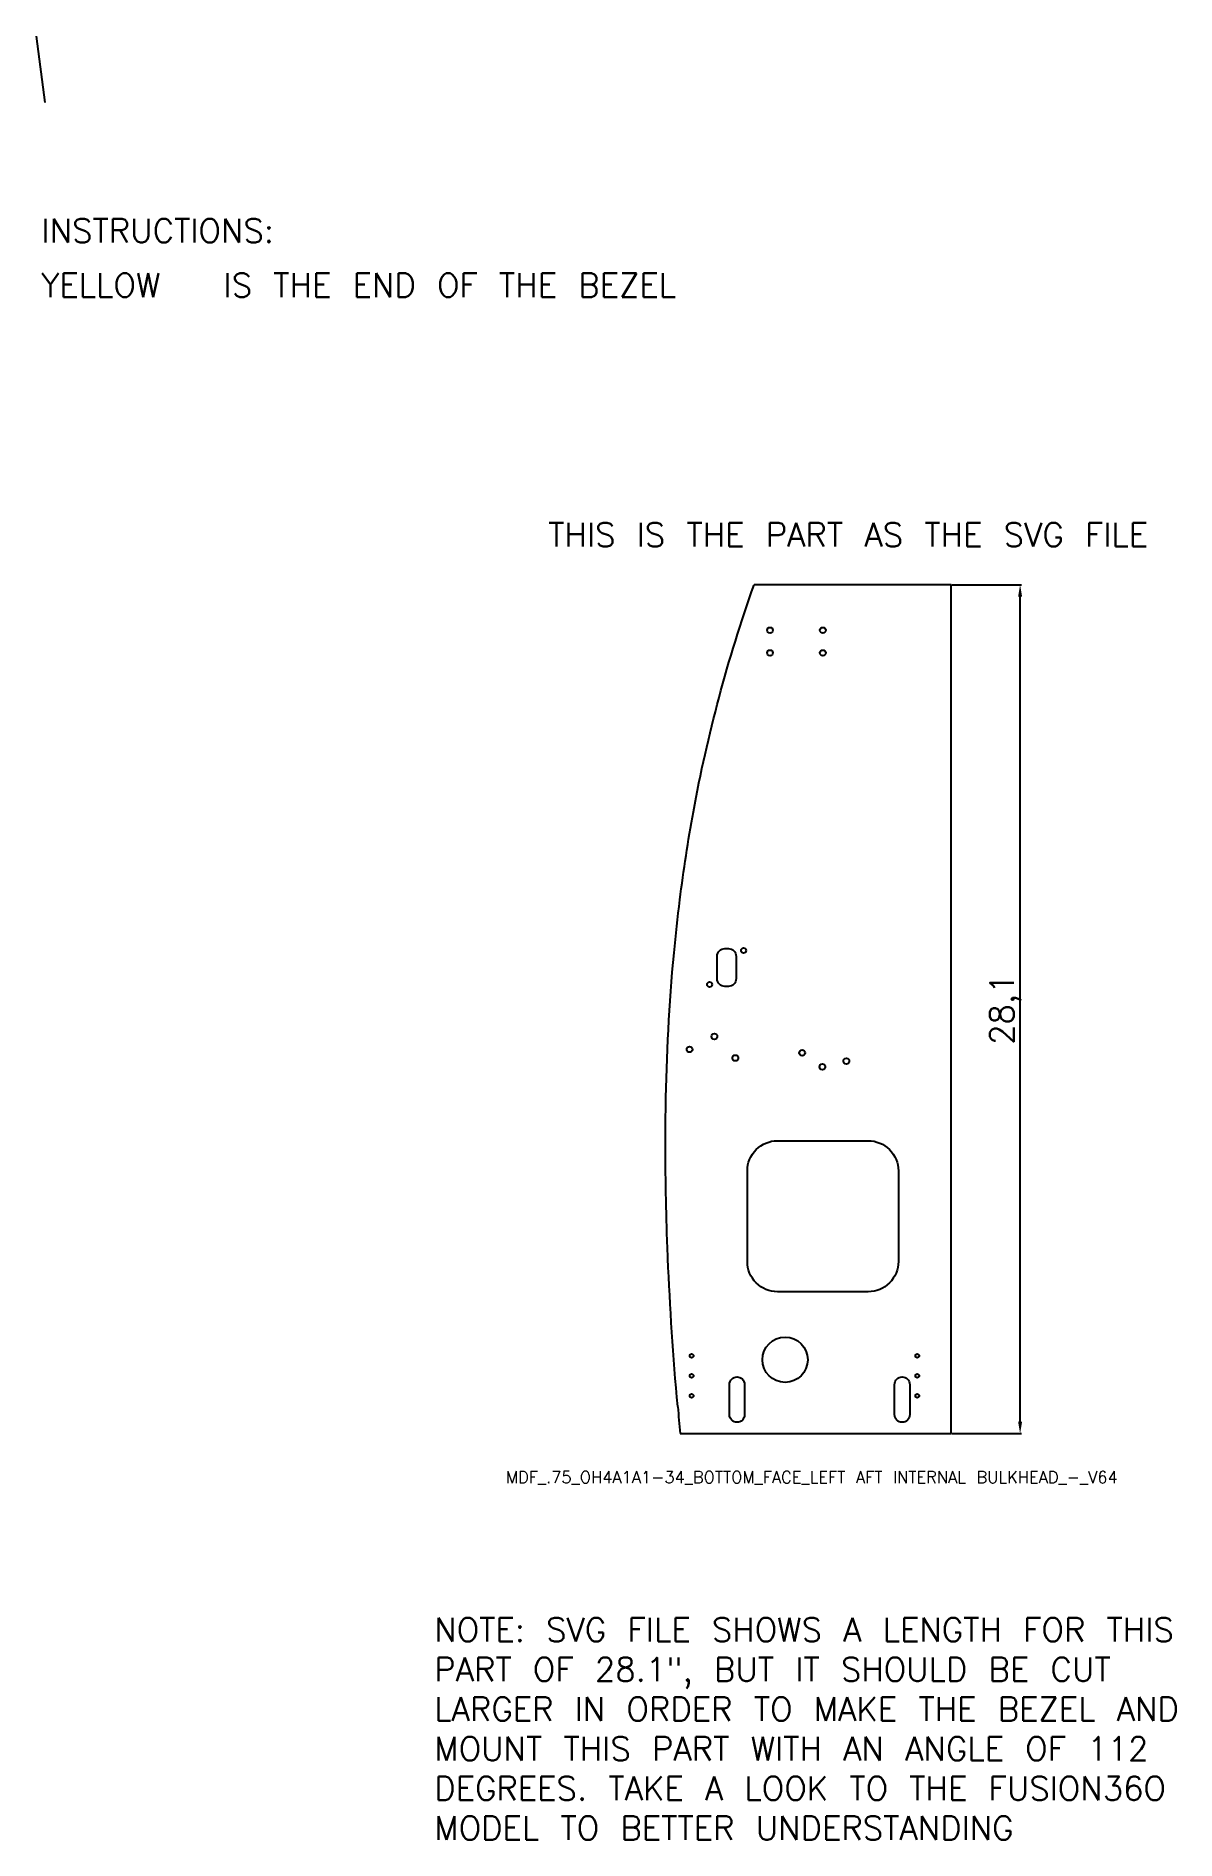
# Model space of a CAD drawing. Header units: inches. Extents: x 315 to 1225, y 14 to 674.
# Drawn here: x 698.7 to 736.4, y 46 to 105.7 of the extents above; entities that cross this region are included whole.
import ezdxf

# ---------------------------------------------------------------- set-up
doc = ezdxf.new("R2010")
doc.units = ezdxf.units.IN
doc.header["$LTSCALE"] = 0.03937
doc.header["$MEASUREMENT"] = 0
doc.styles.get("Standard").update_dxf_attribs({"font": 'txt.shx'})
doc.dimstyles.new('ISO-25', dxfattribs={"dimtxt": 0.098425, "dimasz": 0.098425, "dimexe": 0.049213, "dimexo": 0.024606, "dimgap": 0.024606, "dimtad": 1, "dimtxsty": 'Standard', "dimcen": 0.098425, "dimadec": 0, "dimazin": 0, "dimtfac": 1, "dimtmove": 0, "dimatfit": 3, "dimfxl": 0.03937, "dimarcsym": 0})

msp = doc.modelspace()

# ---------------------------------------------------------------- texts
msp.add_text('MDF_.75_OH4A1A1-34_BOTTOM_FACE_LEFT AFT INTERNAL BULKHEAD_-_V64', height=0.3937).set_placement((714.249, 57.805))
at = {"attachment_point": 1}
for s, width, gutter_width, heights, insert, char_height in [('INSTRUCTIONS: ', 0.42019, 0.0236, [0], (698.877, 99.657), 0.7874), ('IS THE END OF THE BEZEL', 20.81801, 0, [0.0309], (704.902, 97.852), 0.7874), ('THIS IS THE PART AS THE SVG FILE ', 25.61529, 0.0236, [0.108], (715.65, 89.59), 0.7874), ('NOTE: SVG FILE SHOWS A LENGTH FOR THIS PART OF 28.1", BUT IT SHOULD BE CUT LARGER IN ORDER TO MAKE THE BEZEL AND MOUNT THIS PART WITH AN ANGLE OF 112 DEGREES. TAKE A LOOK TO THE FUSION36O MODEL TO BETTER UNDERSTANDING ', 28.12924, 0.0236, [0], (711.878, 53.343), 0.787402)]:
    msp.add_mtext_dynamic_manual_height_columns(s, width=width, gutter_width=gutter_width, heights=heights, dxfattribs=dict(at, insert=insert, char_height=char_height))
at = {"color": 2, "insert": (698.864, 97.852), "char_height": 0.7874, "attachment_point": 1}
msp.add_mtext_dynamic_manual_height_columns('YELLOW', width=0.42019, gutter_width=0.0236, heights=[0], dxfattribs=at)

# ---------------------------------------------------------------- blocks, each defined once
blk = doc.blocks.new('*D29')
at = {"color": 0, "lineweight": -2, "transparency": 16777216}
for p, q in [((729.018, 87.542), (731.322, 87.542)), ((731.273, 59.835), (731.273, 87.148)), ((729.018, 59.441), (731.322, 59.441))]:
    blk.add_line(p, q, dxfattribs=at)
at = {"color": 0, "transparency": 16777216}
for points in [[(731.207, 87.148), (731.338, 87.148), (731.273, 87.542)], [(731.207, 59.835), (731.338, 59.835), (731.273, 59.441)]]:
    blk.add_solid(points, dxfattribs=at)
at = {"layer": 'Defpoints', "color": 0, "transparency": 16777216}
for p in [(728.993, 87.542), (731.273, 87.542), (728.993, 59.441)]:
    blk.add_point(p, dxfattribs=at)
at = {"color": 0, "transparency": 16777216, "insert": (730.789, 73.491), "char_height": 0.7874, "attachment_point": 5, "rotation": 90}
blk.add_mtext('28,1', dxfattribs=at)

# ---------------------------------------------------------------- dimensions: what is measured, and where the dimension line sits
at = {"color": 3}
dim = msp.add_linear_dim(base=(731.273, 87.542), p1=(728.993, 59.441), p2=(728.993, 87.542), angle=90, dimstyle='ISO-25', override={"dimscale": 1, "dimtxt": 0.787402, "dimasz": 0.393701}, dxfattribs=at)
dim.commit()
dim.dimension.update_dxf_attribs({"geometry": '*D29', "text_midpoint": (730.789, 73.491)})

# ---------------------------------------------------------------- linework, layer by layer
for p, q in [((698.695, 105.704), (698.98, 103.508)), ((728.993, 87.542), (722.468, 87.542)), ((728.993, 59.441), (728.993, 87.542)), ((720.024, 59.441), (728.993, 59.441))]:
    msp.add_line(p, q)
for points in [[(721.619, 74.246), (721.494, 74.246, -0.414214), (721.244, 74.496), (721.244, 75.246, -0.414214), (721.494, 75.496), (721.619, 75.496, -0.414214), (721.869, 75.246), (721.869, 74.496, -0.414214)], [(726.243, 64.138), (723.243, 64.138, -0.414214), (722.243, 65.138), (722.243, 68.138, -0.414214), (723.243, 69.138), (726.243, 69.138, -0.414214), (727.243, 68.138), (727.243, 65.138, -0.414214)], [(721.651, 60.066), (721.651, 61.066, -1), (722.151, 61.066), (722.151, 60.066, -1)], [(727.118, 60.066), (727.118, 61.066, -1), (727.618, 61.066), (727.618, 60.066, -1)]]:
    msp.add_lwpolyline(points, format="xyb", close=True)
for centre, radius in [((722.993, 86.035), 0.095), ((724.743, 86.035), 0.095), ((722.993, 85.285), 0.095), ((724.743, 85.285), 0.095), ((722.119, 75.433), 0.0847), ((720.994, 74.308), 0.0847), ((720.331, 72.161), 0.0967), ((721.151, 72.59), 0.0967), ((721.845, 71.876), 0.0967), ((724.057, 72.047), 0.0967), ((724.727, 71.583), 0.0967), ((725.52, 71.772), 0.0967), ((723.493, 61.888), 0.75), ((720.399, 62.015), 0.0625), ((727.868, 62.015), 0.0625), ((720.399, 61.353), 0.0625), ((727.868, 61.353), 0.0625), ((720.399, 60.691), 0.0625), ((727.868, 60.691), 0.0625)]:
    msp.add_circle(centre, radius)
msp.add_ellipse((721.867, 61.572), major_axis=(-1.218, 14.76), ratio=0.137093, start_param=1.643505, end_param=1.704363)
msp.add_open_spline([(719.937, 60.334), (719.79, 61.981), (719.68, 63.639), (719.598, 65.59), (719.585, 65.938), (719.556, 66.88), (719.543, 67.476), (719.529, 68.798), (719.53, 69.525), (719.57, 71.954), (719.656, 73.66), (719.871, 75.943), (719.935, 76.528), (720.132, 78.095), (720.281, 79.067), (720.925, 82.575), (721.584, 85.053), (722.468, 87.542)], degree=3, knots=[-81.287349, -81.287349, -81.287349, -81.287349, -69.510573, -69.510573, -66.913079, -66.913079, -62.489385, -62.489385, -57.121013, -57.121013, -44.569844, -44.569844, -40.24351, -40.24351, -32.900477, -32.900477, -13.487188, -13.487188, -13.487188, -13.487188])

msp.set_redraw_order([(e.dxf.handle, doc.entitydb.next_handle()) for e in msp.query("TEXT MTEXT ATTDEF DIMENSION ARC_DIMENSION")])  # texts and dimensions are drawn at this point

doc.saveas('drawing.dxf')
